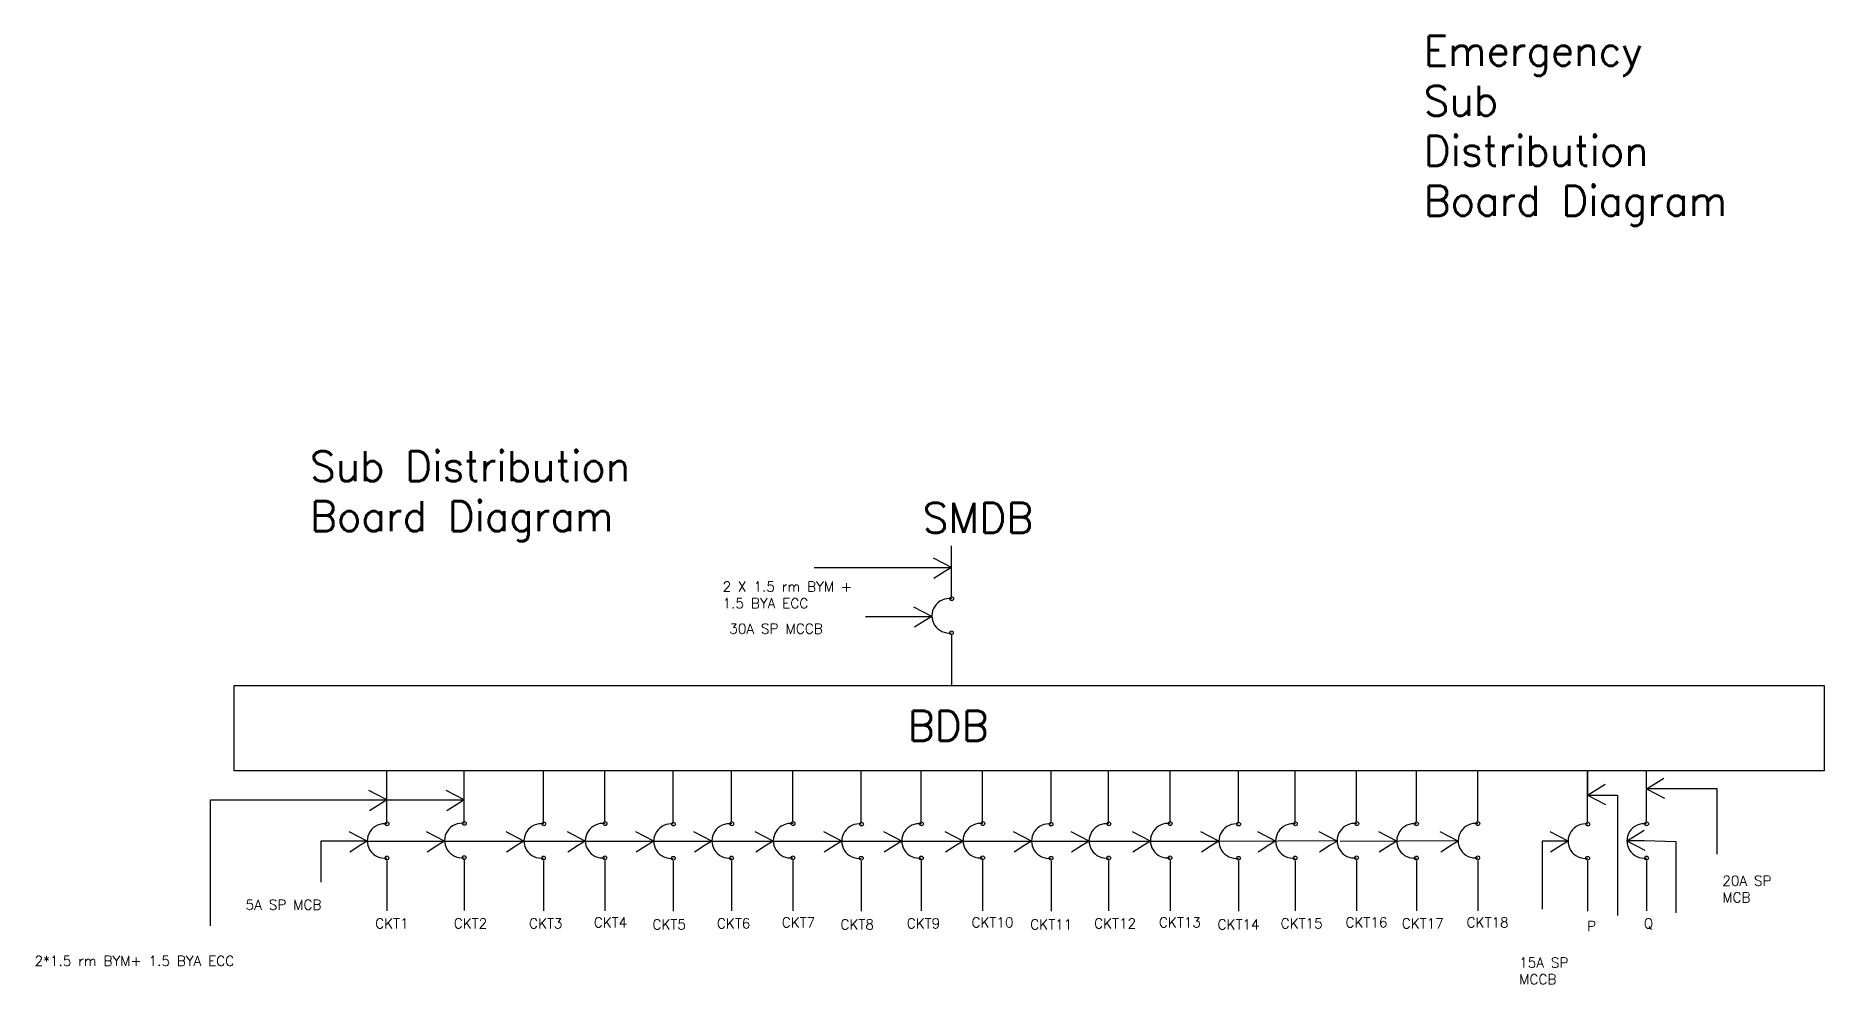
# Model space of a CAD drawing. Header units: inches. Extents: x -5358 to 9574, y -9596 to -60.
# Drawn here: x 1831 to 6123, y -5068 to -2791 of the extents above; entities that cross this region are included whole.
import ezdxf

# ---------------------------------------------------------------- set-up
doc = ezdxf.new("R2010")
doc.units = ezdxf.units.IN
doc.header["$LTSCALE"] = 20
doc.header["$MEASUREMENT"] = 0
doc.layers.add('Switchboard', color=131, linetype='Continuous')
doc.styles.get("Standard").update_dxf_attribs({"font": 'simplex.shx', "height": 6})

msp = doc.modelspace()

# ---------------------------------------------------------------- texts
at = {"layer": 'Switchboard', "attachment_point": 1}
for s, insert, char_height, width in [('Emergency Sub Distribution Board Diagram', (5161.5, -2790.8), 72, 796), ('Sub Distribution\\PBoard Diagram', (2489.3, -3788.2), 72, 796), ('SMDB', (3959.3, -3912.2), 72, 65.5), ('2 X 1.5 rm BYM + 1.5 BYA ECC', (3479.3, -4101.2), 24, 345.019), ('30A SP MCCB', (3495.3, -4202.2), 24, 332.5), ('BDB', (3923, -4411.2), 72, 65.5), ('20A SP MCB', (5878, -4807.2), 24, 148.5), ('5A SP MCB', (2334.7, -4864.7), 24, 297), ('CKT1', (2645.7, -4909.7), 24, 65.5), ('CKT2', (2834.2, -4909.7), 24, 65.5), ('CKT3', (3014.7, -4909.7), 24, 65.5), ('CKT4', (3170.2, -4907.2), 24, 65.5), ('CKT5', (3311.1, -4912.2), 24, 65.5), ('CKT6', (3465.7, -4909.7), 24, 65.5), ('CKT7', (3621.2, -4907.2), 24, 65.5), ('CKT8', (3762.1, -4912.2), 24, 65.5), ('CKT9', (3921.1, -4909.7), 24, 65.5), ('CKT10', (4076.6, -4907.2), 24, 65.5), ('CKT11', (4217.5, -4912.2), 24, 65.5), ('CKT12', (4370.7, -4909.7), 24, 65.5), ('CKT13', (4526.2, -4907.2), 24, 65.5), ('CKT14', (4667, -4912.2), 24, 65.5), ('CKT15', (4818.3, -4909.7), 24, 65.5), ('CKT16', (4973.8, -4907.2), 24, 65.5), ('CKT17', (5108.9, -4909.7), 24, 65.5), ('CKT18', (5264.4, -4907.2), 24, 65.5), ('P', (5553.5, -4916.2), 24, 115), ('Q', (5689.5, -4909.7), 24, 41.5), ('2*1.5 rm BYM+ 1.5 BYA ECC', (1828.2, -4999.7), 24, 490), ('15A SP MCCB', (5390.5, -5003.7), 24, 211.5)]:
    msp.add_mtext(s, dxfattribs=dict(at, insert=insert, char_height=char_height, width=width))

# ---------------------------------------------------------------- blocks, each defined once
blk = doc.blocks.new('arc')
at = {"layer": 'Switchboard'}
for p, q in [((0, -122), (0, 0)), ((0, -215.5), (0, -336))]:
    blk.add_line(p, q, dxfattribs=at)
for centre in [(0.5, -127), (0, -209)]:
    blk.add_circle(centre, 4.5, dxfattribs=at)
blk.add_arc((-5.5, -168), 41.4, 81.6561, 277.6452, dxfattribs=at)
blk = doc.blocks.new('TICK')
at = {"layer": 'Switchboard'}
for p, q in [((0, 0), (-43.1, 22.5)), ((-16.1, -10), (-41.9, -26.1))]:
    blk.add_line(p, q, dxfattribs=at)
blk = doc.blocks.new('TICK2')
at = {"layer": 'Switchboard'}
blk.add_line((0, 0), (-16.1, -10), dxfattribs=at)
blk.add_blockref('TICK', (0, 0), dxfattribs=at)

# ---------------------------------------------------------------- linework, layer by layer
at = {"layer": 'Switchboard'}
for p, q in [((3699.3, -4067.2), (4028.4, -4067.2)), ((3821.8, -4184.7), (3981.5, -4184.7)), ((5554.9, -4556.2), (5554.9, -4613.7)), ((2250.7, -4927.2), (2250.7, -4625.2)), ((2250.7, -4625.2), (2859.1, -4625.2)), ((5554.9, -4613.7), (5626.5, -4613.7)), ((5626.5, -4613.7), (5626.5, -4902.7)), ((5865.5, -4598.7), (5695.9, -4598.7)), ((5865.5, -4755.7), (5865.5, -4598.7)), ((2626.7, -4724.2), (2515.2, -4724.2)), ((2515.2, -4724.2), (2515.2, -4822.7)), ((2626.7, -4724.2), (3314.1, -4724.2)), ((3077.7, -4724.2), (3765.1, -4724.2)), ((3533.1, -4724.2), (4220.5, -4724.2)), ((3982.7, -4724.2), (4670.1, -4724.2)), ((4670.1, -4723.9), (4953.6, -4722.9)), ((4960.7, -4723.9), (5244.2, -4722.9)), ((5507.9, -4724.2), (5446, -4724.2)), ((5446, -4724.2), (5446, -4887.7)), ((5690.4, -4723.7), (5649, -4723.7)), ((5767.5, -4725.7), (5690.4, -4723.7)), ((5767.5, -4896.2), (5767.5, -4725.7))]:
    msp.add_line(p, q, dxfattribs=at)
msp.add_lwpolyline([(2307.2, -4350.7), (6122.6, -4350.7), (6122.6, -4555.7), (2307.2, -4555.7)], close=True, dxfattribs=at)

# ---------------------------------------------------------------- block references
for name, p in [('arc', (4028.4, -4015.2)), ('TICK2', (4028.4, -4067.2)), ('TICK2', (3981.5, -4184.7)), ('arc', (2673.6, -4555.7)), ('arc', (2859.1, -4554.7)), ('arc', (3049.6, -4555.7)), ('arc', (3196.8, -4555.2)), ('arc', (3361, -4556.2)), ('arc', (3500.6, -4555.7)), ('arc', (3647.8, -4555.2)), ('arc', (3812.1, -4556.2)), ('arc', (3956, -4555.7)), ('arc', (4103.2, -4555.2)), ('arc', (4267.4, -4556.2)), ('arc', (4405.6, -4555.7)), ('arc', (4552.8, -4555.2)), ('arc', (4717, -4556.2)), ('arc', (4853.2, -4555.7)), ('arc', (5000.5, -4555.2)), ('arc', (5143.9, -4555.7)), ('arc', (5291.1, -4555.2)), ('arc', (5554.9, -4556.2)), ('arc', (5695.9, -4555.7)), ('TICK2', (2673.6, -4625.2)), ('TICK2', (2859.1, -4625.2)), ('TICK2', (2626.7, -4724.2)), ('TICK2', (2812.2, -4724.2)), ('TICK2', (3002.7, -4724.2)), ('TICK2', (3149.9, -4724.2)), ('TICK2', (3314.1, -4724.2)), ('TICK2', (3453.7, -4724.2)), ('TICK2', (3600.9, -4724.2)), ('TICK2', (3765.1, -4724.2)), ('TICK2', (3909.1, -4724.2)), ('TICK2', (4056.3, -4724.2)), ('TICK2', (4220.5, -4724.2)), ('TICK2', (4358.7, -4724.2)), ('TICK2', (4505.9, -4724.2)), ('TICK2', (4670.1, -4724.2)), ('TICK2', (4806.3, -4724.2)), ('TICK2', (4953.6, -4724.2)), ('TICK2', (5096.9, -4724.2)), ('TICK2', (5244.2, -4724.2)), ('TICK2', (5507.9, -4724.2))]:
    msp.add_blockref(name, p, dxfattribs=at)
at = {"layer": 'Switchboard', "rotation": 180}
for p in [(5554.9, -4613.7), (5695.9, -4598.7), (5649, -4723.7)]:
    msp.add_blockref('TICK2', p, dxfattribs=at)

msp.set_redraw_order([(e.dxf.handle, doc.entitydb.next_handle()) for e in msp.query("TEXT MTEXT ATTDEF DIMENSION ARC_DIMENSION")])  # texts and dimensions are drawn at this point

doc.saveas('drawing.dxf')
